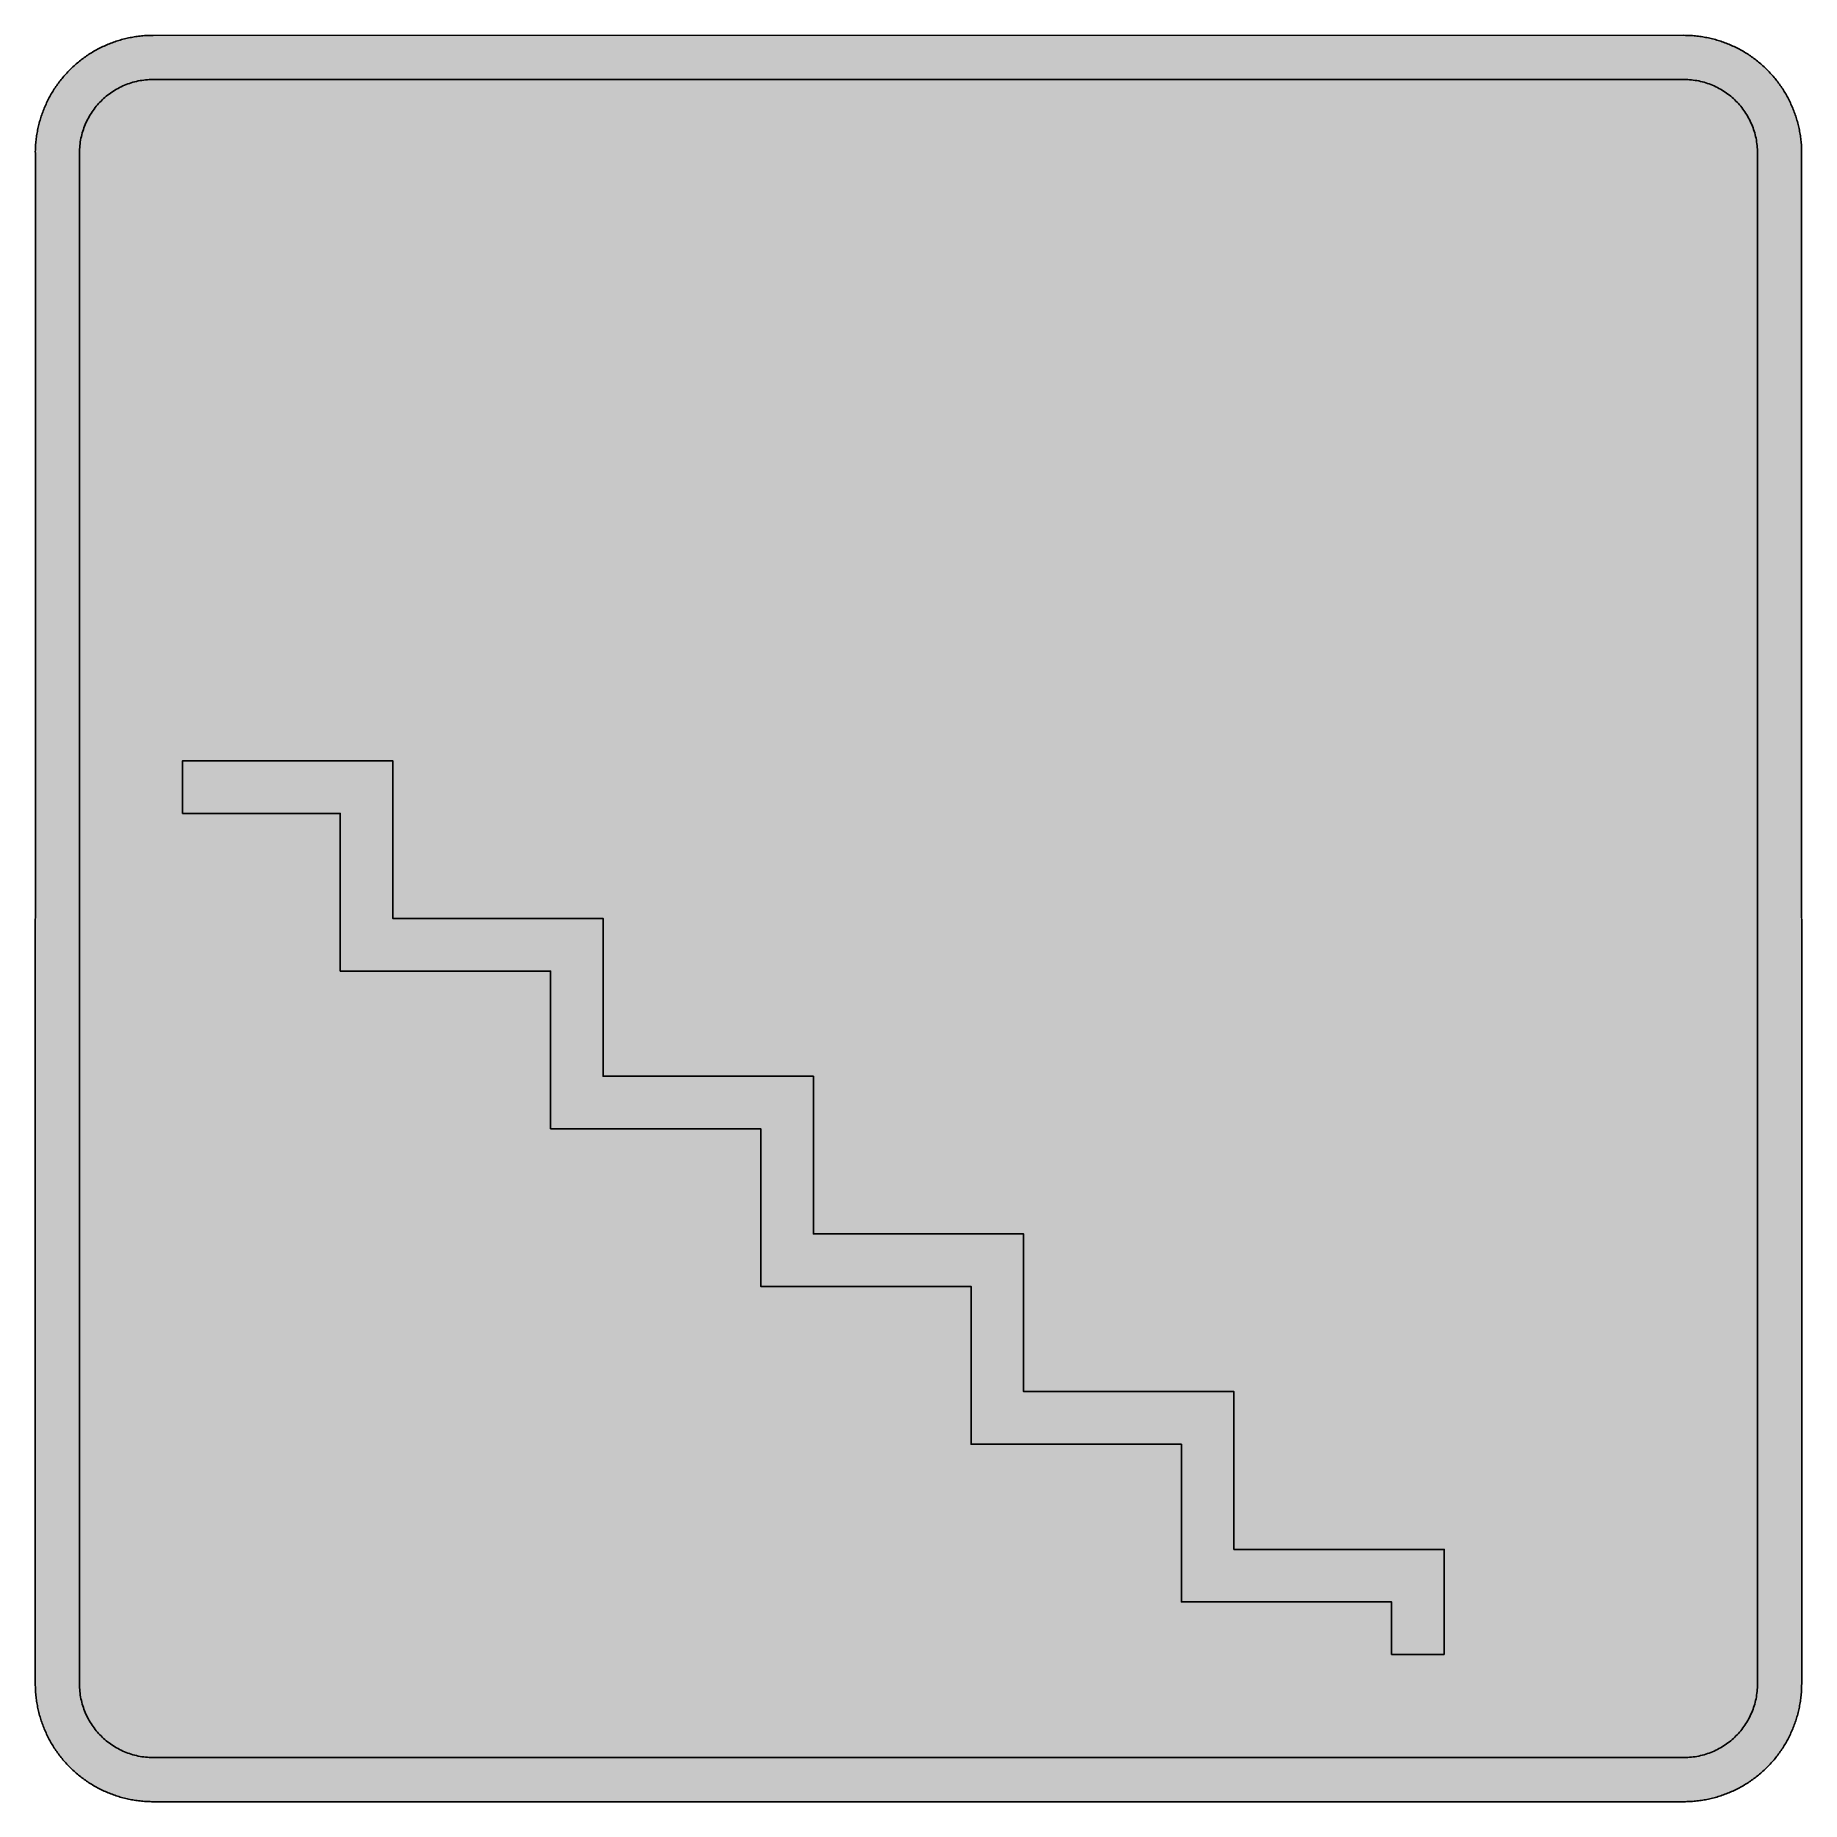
# Model space of a CAD drawing. Header units: millimetres. Extents: x 0 to 212, y 0 to 212.
import ezdxf

# ---------------------------------------------------------------- set-up
doc = ezdxf.new("R2010")
doc.units = ezdxf.units.MM

msp = doc.modelspace()

# ---------------------------------------------------------------- hatches: boundary and pattern name
for color, points in [(254, [(14.1633, 0.0536), (13.9878, 0.0533), (13.8125, 0.0559), (13.6373, 0.061), (13.462, 0.0686), (13.2893, 0.0787), (13.114, 0.0914), (12.9413, 0.1041), (12.7686, 0.1219), (12.5959, 0.1397), (12.4231, 0.16), (12.2504, 0.1829), (12.0777, 0.2057), (11.9075, 0.2337), (11.7373, 0.2616), (11.5672, 0.2921), (11.397, 0.3251), (11.2268, 0.3607), (11.0592, 0.3988), (10.8915, 0.4369), (10.7239, 0.4775), (10.5562, 0.5207), (10.3886, 0.5664), (10.2235, 0.6121), (10.0584, 0.6629), (9.8933, 0.7137), (9.7307, 0.7671), (9.5682, 0.8204), (9.4056, 0.8788), (9.2431, 0.9373), (9.083, 0.9982), (8.923, 1.0617), (8.763, 1.1252), (8.6055, 1.1938), (8.4455, 1.2624), (8.2906, 1.331), (8.1331, 1.4046), (7.9781, 1.4783), (7.8232, 1.5545), (7.6708, 1.6332), (7.5184, 1.7145), (7.366, 1.7958), (7.2161, 1.8796), (7.0663, 1.966), (6.919, 2.0523), (6.7716, 2.1438), (6.6243, 2.2352), (6.4795, 2.3266), (6.3348, 2.4232), (6.19, 2.5197), (6.0477, 2.6187), (5.908, 2.7178), (5.7683, 2.8194), (5.6286, 2.9235), (5.4915, 3.0302), (5.3543, 3.1369), (5.2197, 3.2461), (5.0851, 3.3579), (4.953, 3.4722), (4.8209, 3.5865), (4.6914, 3.7033), (4.5644, 3.8202), (4.4348, 3.9395), (4.3104, 4.0615), (4.1859, 4.1859), (4.0615, 4.3104), (3.9395, 4.4348), (3.8202, 4.5618), (3.7033, 4.6914), (3.5865, 4.8209), (3.4722, 4.953), (3.3579, 5.0851), (3.2487, 5.2197), (3.1369, 5.3543), (3.0302, 5.4915), (2.9235, 5.6286), (2.8194, 5.7683), (2.7178, 5.908), (2.6187, 6.0477), (2.5197, 6.19), (2.4232, 6.3348), (2.3266, 6.477), (2.2352, 6.6243), (2.1438, 6.7691), (2.0523, 6.9164), (1.966, 7.0663), (1.8796, 7.2161), (1.7958, 7.366), (1.7145, 7.5184), (1.6332, 7.6708), (1.5545, 7.8232), (1.4783, 7.9781), (1.4046, 8.1331), (1.331, 8.2906), (1.2598, 8.4455), (1.1913, 8.603), (1.1252, 8.763), (1.0592, 8.923), (0.9982, 9.083), (0.9373, 9.2431), (0.8763, 9.4056), (0.8204, 9.5682), (0.7645, 9.7307), (0.7112, 9.8933), (0.6604, 10.0584), (0.6121, 10.2235), (0.5639, 10.3911), (0.5207, 10.5562), (0.4775, 10.7239), (0.4343, 10.8915), (0.3962, 11.0592), (0.3607, 11.2268), (0.3251, 11.397), (0.2921, 11.5672), (0.2616, 11.7373), (0.2311, 11.9075), (0.2057, 12.0802), (0.1803, 12.2504), (0.1575, 12.4231), (0.1372, 12.5959), (0.1194, 12.7686), (0.1041, 12.9413), (0.0889, 13.1166), (0.0787, 13.2893), (0.0686, 13.4645), (0.061, 13.6373), (0.0559, 13.8125), (0.0508, 13.9878), (0.0508, 14.163), (0.0522, 197.6092), (0.0508, 197.7822), (0.0559, 197.9574), (0.061, 198.1327), (0.0686, 198.308), (0.0787, 198.4807), (0.0889, 198.6559), (0.1041, 198.8287), (0.1194, 199.0014), (0.1372, 199.1741), (0.1575, 199.3468), (0.1803, 199.5195), (0.2057, 199.6923), (0.2311, 199.8624), (0.2616, 200.0326), (0.2921, 200.2028), (0.3251, 200.373), (0.3607, 200.5432), (0.3962, 200.7108), (0.4343, 200.8784), (0.4775, 201.0461), (0.5207, 201.2137), (0.5639, 201.3814), (0.6121, 201.5465), (0.6604, 201.7116), (0.7112, 201.8767), (0.7645, 202.0392), (0.8204, 202.2018), (0.8763, 202.3643), (0.9373, 202.5269), (0.9982, 202.6869), (1.0592, 202.8469), (1.1252, 203.007), (1.1913, 203.1644), (1.2598, 203.3245), (1.331, 203.4794), (1.4046, 203.6369), (1.4783, 203.7918), (1.5545, 203.9468), (1.6332, 204.0992), (1.7145, 204.2516), (1.7958, 204.404), (1.8796, 204.5538), (1.966, 204.7037), (2.0523, 204.851), (2.1438, 204.9983), (2.2352, 205.1456), (2.3266, 205.2904), (2.4232, 205.4352), (2.5197, 205.58), (2.6187, 205.7222), (2.7178, 205.8619), (2.8194, 206.0016), (2.9235, 206.1413), (3.0302, 206.2785), (3.1369, 206.4156), (3.2487, 206.5503), (3.3579, 206.6849), (3.4722, 206.817), (3.5865, 206.949), (3.7033, 207.0786), (3.8202, 207.2056), (3.9395, 207.3351), (4.0615, 207.4596), (4.1859, 207.584), (4.3104, 207.7085), (4.4348, 207.8304), (4.5644, 207.9498), (4.6914, 208.0666), (4.8209, 208.1835), (4.953, 208.2978), (5.0851, 208.4121), (5.2197, 208.5213), (5.3543, 208.6331), (5.4915, 208.7397), (5.6286, 208.8464), (5.7683, 208.9506), (5.908, 209.0522), (6.0477, 209.1512), (6.19, 209.2503), (6.3348, 209.3468), (6.4795, 209.4433), (6.6243, 209.5348), (6.7716, 209.6262), (6.919, 209.7176), (7.0663, 209.804), (7.2161, 209.8904), (7.366, 209.9742), (7.5184, 210.0555), (7.6708, 210.1367), (7.8232, 210.2155), (7.9781, 210.2917), (8.1331, 210.3653), (8.2906, 210.439), (8.4455, 210.5101), (8.6055, 210.5787), (8.763, 210.6447), (8.923, 210.7108), (9.083, 210.7717), (9.2431, 210.8327), (9.4056, 210.8937), (9.5682, 210.9495), (9.7307, 211.0054), (9.8933, 211.0588), (10.0584, 211.1096), (10.2235, 211.1578), (10.3886, 211.2061), (10.5562, 211.2493), (10.7239, 211.2924), (10.8915, 211.3356), (11.0592, 211.3737), (11.2268, 211.4093), (11.397, 211.4448), (11.5672, 211.4779), (11.7373, 211.5083), (11.9075, 211.5388), (12.0777, 211.5642), (12.2504, 211.5896), (12.4231, 211.6125), (12.5959, 211.6328), (12.7686, 211.6506), (12.9413, 211.6658), (13.114, 211.6811), (13.2893, 211.6912), (13.462, 211.7014), (13.6373, 211.709), (13.8125, 211.7141), (13.9878, 211.7192), (14.163, 211.7192), (197.6078, 211.7203), (197.7822, 211.7192), (197.9574, 211.7141), (198.1327, 211.709), (198.3054, 211.7014), (198.4807, 211.6912), (198.6534, 211.6811), (198.8287, 211.6658), (199.0014, 211.6506), (199.1741, 211.6328), (199.3468, 211.6125), (199.5195, 211.5896), (199.6897, 211.5642), (199.8624, 211.5388), (200.0326, 211.5083), (200.2028, 211.4779), (200.373, 211.4448), (200.5432, 211.4093), (200.7108, 211.3737), (200.8784, 211.3356), (201.0461, 211.2924), (201.2137, 211.2493), (201.3788, 211.2061), (201.5465, 211.1578), (201.7116, 211.1096), (201.8767, 211.0588), (202.0392, 211.0054), (202.2018, 210.9495), (202.3643, 210.8937), (202.5269, 210.8327), (202.6869, 210.7717), (202.8469, 210.7108), (203.007, 210.6447), (203.167, 210.5787), (203.3245, 210.5101), (203.4794, 210.439), (203.6369, 210.3653), (203.7918, 210.2917), (203.9468, 210.2155), (204.0992, 210.1367), (204.2516, 210.0555), (204.404, 209.9742), (204.5538, 209.8904), (204.7037, 209.804), (204.8535, 209.7176), (205.0009, 209.6262), (205.1456, 209.5348), (205.293, 209.4433), (205.4352, 209.3468), (205.58, 209.2503), (205.7222, 209.1512), (205.8619, 209.0522), (206.0016, 208.9506), (206.1413, 208.8464), (206.2785, 208.7397), (206.4156, 208.6331), (206.5503, 208.5213), (206.6849, 208.4121), (206.817, 208.2978), (206.949, 208.1835), (207.0786, 208.0666), (207.2081, 207.9498), (207.3351, 207.8304), (207.4596, 207.7085), (207.584, 207.584), (207.7085, 207.4596), (207.8304, 207.3351), (207.9498, 207.2056), (208.0666, 207.0786), (208.1835, 206.949), (208.2978, 206.817), (208.4121, 206.6849), (208.5238, 206.5503), (208.6331, 206.4156), (208.7397, 206.2785), (208.8464, 206.1413), (208.9506, 206.0016), (209.0522, 205.8619), (209.1512, 205.7222), (209.2503, 205.58), (209.3468, 205.4352), (209.4433, 205.2904), (209.5348, 205.1456), (209.6262, 204.9983), (209.7176, 204.851), (209.804, 204.7037), (209.8904, 204.5538), (209.9742, 204.404), (210.0555, 204.2516), (210.1367, 204.0992), (210.2155, 203.9468), (210.2917, 203.7918), (210.3653, 203.6369), (210.439, 203.4794), (210.5076, 203.3245), (210.5762, 203.1644), (210.6447, 203.007), (210.7082, 202.8469), (210.7717, 202.6869), (210.8327, 202.5269), (210.8911, 202.3643), (210.9495, 202.2018), (211.0029, 202.0392), (211.0562, 201.8767), (211.107, 201.7116), (211.1578, 201.5465), (211.2035, 201.3814), (211.2493, 201.2137), (211.2924, 201.0461), (211.3331, 200.8784), (211.3712, 200.7108), (211.4093, 200.5432), (211.4448, 200.373), (211.4779, 200.2028), (211.5083, 200.0326), (211.5363, 199.8624), (211.5642, 199.6923), (211.5871, 199.5195), (211.6099, 199.3468), (211.6303, 199.1741), (211.648, 199.0014), (211.6658, 198.8287), (211.6785, 198.6559), (211.6912, 198.4807), (211.7014, 198.308), (211.709, 198.1327), (211.7141, 197.9574), (211.7166, 197.7822), (211.7166, 197.6069), (211.7189, 14.1647), (211.7166, 13.9878), (211.7141, 13.8125), (211.709, 13.6373), (211.7014, 13.4645), (211.6912, 13.2893), (211.6785, 13.1166), (211.6658, 12.9413), (211.648, 12.7686), (211.6303, 12.5959), (211.6099, 12.4231), (211.5871, 12.2504), (211.5642, 12.0802), (211.5363, 11.9075), (211.5083, 11.7373), (211.4779, 11.5672), (211.4448, 11.397), (211.4093, 11.2268), (211.3712, 11.0592), (211.3331, 10.8915), (211.2924, 10.7239), (211.2493, 10.5562), (211.2035, 10.3911), (211.1578, 10.2235), (211.107, 10.0584), (211.0562, 9.8933), (211.0029, 9.7307), (210.9495, 9.5682), (210.8911, 9.4056), (210.8327, 9.2431), (210.7717, 9.083), (210.7082, 8.923), (210.6447, 8.763), (210.5762, 8.603), (210.5076, 8.4455), (210.439, 8.2906), (210.3653, 8.1331), (210.2917, 7.9781), (210.2155, 7.8232), (210.1367, 7.6708), (210.0555, 7.5184), (209.9742, 7.366), (209.8904, 7.2161), (209.804, 7.0663), (209.7176, 6.9164), (209.6262, 6.7691), (209.5348, 6.6243), (209.4433, 6.477), (209.3468, 6.3348), (209.2503, 6.19), (209.1512, 6.0477), (209.0522, 5.908), (208.9506, 5.7683), (208.8464, 5.6286), (208.7397, 5.4915), (208.6331, 5.3543), (208.5238, 5.2197), (208.4121, 5.0851), (208.2978, 4.953), (208.1835, 4.8209), (208.0666, 4.6914), (207.9498, 4.5618), (207.8304, 4.4348), (207.7085, 4.3104), (207.584, 4.1859), (207.4596, 4.0615), (207.3351, 3.9395), (207.2081, 3.8202), (207.0786, 3.7033), (206.949, 3.5865), (206.817, 3.4722), (206.6849, 3.3579), (206.5503, 3.2461), (206.4156, 3.1369), (206.2785, 3.0302), (206.1413, 2.9235), (206.0016, 2.8194), (205.8619, 2.7178), (205.7222, 2.6187), (205.58, 2.5197), (205.4352, 2.4232), (205.293, 2.3266), (205.1456, 2.2352), (205.0009, 2.1438), (204.8535, 2.0523), (204.7037, 1.966), (204.5538, 1.8796), (204.404, 1.7958), (204.2516, 1.7145), (204.0992, 1.6332), (203.9468, 1.5545), (203.7918, 1.4783), (203.6369, 1.4046), (203.4794, 1.331), (203.3245, 1.2624), (203.167, 1.1938), (203.007, 1.1252), (202.8469, 1.0617), (202.6869, 0.9982), (202.5269, 0.9373), (202.3643, 0.8788), (202.2018, 0.8204), (202.0392, 0.7671), (201.8767, 0.7137), (201.7116, 0.6629), (201.5465, 0.6121), (201.3788, 0.5664), (201.2137, 0.5207), (201.0461, 0.4775), (200.8784, 0.4369), (200.7108, 0.3988), (200.5432, 0.3607), (200.373, 0.3251), (200.2028, 0.2921), (200.0326, 0.2616), (199.8624, 0.2337), (199.6897, 0.2057), (199.5195, 0.1829), (199.3468, 0.16), (199.1741, 0.1397), (199.0014, 0.1219), (198.8287, 0.1041), (198.6534, 0.0914), (198.4807, 0.0787), (198.3054, 0.0686), (198.1327, 0.061), (197.9574, 0.0559), (197.7822, 0.0533), (197.6069, 0.0533)]), (144, [(14.1633, 5.3453), (13.9344, 5.3467), (13.7084, 5.3543), (13.4849, 5.3696), (13.2613, 5.3899), (13.0378, 5.4153), (12.8194, 5.4458), (12.6009, 5.4813), (12.385, 5.522), (12.1717, 5.5702), (11.9583, 5.621), (11.7475, 5.6794), (11.5392, 5.7404), (11.3335, 5.8064), (11.1303, 5.8801), (10.9296, 5.9563), (10.729, 6.0376), (10.5334, 6.1239), (10.3378, 6.2128), (10.1473, 6.3094), (9.9593, 6.4084), (9.7714, 6.5126), (9.5885, 6.6218), (9.4082, 6.7335), (9.2304, 6.8504), (9.0576, 6.9698), (8.8849, 7.0968), (8.7173, 7.2238), (8.5522, 7.3584), (8.3896, 7.4955), (8.2321, 7.6352), (8.0772, 7.78), (7.9273, 7.9273), (7.7775, 8.0772), (7.6352, 8.2321), (7.493, 8.3922), (7.3558, 8.5522), (7.2238, 8.7173), (7.0942, 8.8875), (6.9698, 9.0576), (6.8504, 9.2329), (6.7335, 9.4107), (6.6192, 9.591), (6.5126, 9.7739), (6.4084, 9.9593), (6.3068, 10.1473), (6.2128, 10.3403), (6.1214, 10.5334), (6.035, 10.7315), (5.9538, 10.9296), (5.8776, 11.1303), (5.8064, 11.3335), (5.7404, 11.5418), (5.6769, 11.75), (5.621, 11.9583), (5.5677, 12.1717), (5.522, 12.385), (5.4813, 12.6009), (5.4432, 12.8194), (5.4127, 13.0404), (5.3873, 13.2613), (5.3696, 13.4849), (5.3543, 13.7084), (5.3467, 13.937), (5.3416, 14.163), (5.3439, 197.6092), (5.3467, 197.8355), (5.3543, 198.0616), (5.3696, 198.2851), (5.3873, 198.5086), (5.4127, 198.7321), (5.4432, 198.9506), (5.4813, 199.169), (5.522, 199.3849), (5.5677, 199.5983), (5.621, 199.8116), (5.6769, 200.0225), (5.7404, 200.2307), (5.8064, 200.4365), (5.8776, 200.6397), (5.9538, 200.8403), (6.035, 201.041), (6.1214, 201.2366), (6.2128, 201.4322), (6.3068, 201.6227), (6.4084, 201.8106), (6.5126, 201.9986), (6.6192, 202.1815), (6.7335, 202.3618), (6.8504, 202.5396), (6.9698, 202.7123), (7.0942, 202.885), (7.2238, 203.0527), (7.3558, 203.2178), (7.493, 203.3803), (7.6352, 203.5378), (7.7775, 203.6928), (7.9273, 203.8426), (8.0772, 203.9925), (8.2321, 204.1347), (8.3896, 204.277), (8.5522, 204.4141), (8.7173, 204.5462), (8.8849, 204.6757), (9.0576, 204.8002), (9.2304, 204.9196), (9.4082, 205.0364), (9.5885, 205.1507), (9.7714, 205.2574), (9.9593, 205.3615), (10.1473, 205.4631), (10.3378, 205.5571), (10.5334, 205.6486), (10.729, 205.7349), (10.9296, 205.8162), (11.1303, 205.8924), (11.3335, 205.9635), (11.5392, 206.0296), (11.7475, 206.0931), (11.9583, 206.1489), (12.1717, 206.2023), (12.385, 206.248), (12.6009, 206.2886), (12.8194, 206.3267), (13.0378, 206.3572), (13.2613, 206.3826), (13.4849, 206.4004), (13.7084, 206.4156), (13.9344, 206.4233), (14.163, 206.4283), (197.6078, 206.4286), (197.833, 206.4233), (198.0616, 206.4156), (198.2851, 206.4004), (198.5086, 206.3826), (198.7296, 206.3572), (198.9506, 206.3267), (199.169, 206.2886), (199.3849, 206.248), (199.5983, 206.2023), (199.8116, 206.1489), (200.0199, 206.0931), (200.2282, 206.0296), (200.4365, 205.9635), (200.6397, 205.8924), (200.8403, 205.8162), (201.0385, 205.7349), (201.2366, 205.6486), (201.4296, 205.5571), (201.6227, 205.4631), (201.8106, 205.3615), (201.996, 205.2574), (202.1789, 205.1507), (202.3593, 205.0364), (202.5371, 204.9196), (202.7123, 204.8002), (202.8825, 204.6757), (203.0527, 204.5462), (203.2178, 204.4141), (203.3778, 204.277), (203.5378, 204.1347), (203.6928, 203.9925), (203.8426, 203.8426), (203.9899, 203.6928), (204.1347, 203.5378), (204.2744, 203.3803), (204.4116, 203.2178), (204.5462, 203.0527), (204.6732, 202.885), (204.8002, 202.7123), (204.9196, 202.5396), (205.0364, 202.3618), (205.1482, 202.1815), (205.2574, 201.9986), (205.3615, 201.8106), (205.4606, 201.6227), (205.5571, 201.4322), (205.646, 201.2366), (205.7324, 201.041), (205.8137, 200.8403), (205.8899, 200.6397), (205.9635, 200.4365), (206.0296, 200.2307), (206.0905, 200.0225), (206.1489, 199.8116), (206.1997, 199.5983), (206.248, 199.3849), (206.2886, 199.169), (206.3242, 198.9506), (206.3547, 198.7321), (206.3801, 198.5086), (206.4004, 198.2851), (206.4156, 198.0616), (206.4233, 197.8355), (206.4258, 197.6069), (206.4272, 14.1647), (206.4233, 13.937), (206.4156, 13.7084), (206.4004, 13.4849), (206.3801, 13.2613), (206.3547, 13.0404), (206.3242, 12.8194), (206.2886, 12.6009), (206.248, 12.385), (206.1997, 12.1717), (206.1489, 11.9583), (206.0905, 11.75), (206.0296, 11.5418), (205.9635, 11.3335), (205.8899, 11.1303), (205.8137, 10.9296), (205.7324, 10.7315), (205.646, 10.5334), (205.5571, 10.3403), (205.4606, 10.1473), (205.3615, 9.9593), (205.2574, 9.7739), (205.1482, 9.591), (205.0364, 9.4107), (204.9196, 9.2329), (204.8002, 9.0576), (204.6732, 8.8875), (204.5462, 8.7173), (204.4116, 8.5522), (204.2744, 8.3922), (204.1347, 8.2321), (203.9899, 8.0772), (203.8426, 7.9273), (203.6928, 7.78), (203.5378, 7.6352), (203.3778, 7.4955), (203.2178, 7.3584), (203.0527, 7.2238), (202.8825, 7.0968), (202.7123, 6.9698), (202.5371, 6.8504), (202.3593, 6.7335), (202.1789, 6.6218), (201.996, 6.5126), (201.8106, 6.4084), (201.6227, 6.3094), (201.4296, 6.2128), (201.2366, 6.1239), (201.0385, 6.0376), (200.8403, 5.9563), (200.6397, 5.8801), (200.4365, 5.8064), (200.2282, 5.7404), (200.0199, 5.6794), (199.8116, 5.621), (199.5983, 5.5702), (199.3849, 5.522), (199.169, 5.4813), (198.9506, 5.4458), (198.7296, 5.4153), (198.5086, 5.3899), (198.2851, 5.3696), (198.0616, 5.3543), (197.833, 5.3467), (197.6069, 5.3442)]), (254, [(168.8828, 17.6925), (168.8828, 30.2902), (143.6839, 30.2902), (143.6839, 49.1903), (118.485, 49.1903), (118.485, 68.0886), (93.2878, 68.0886), (93.2878, 86.9869), (68.0889, 86.9869), (68.0889, 105.8869), (42.89, 105.8869), (42.89, 124.7853), (17.6911, 124.7853), (17.6911, 118.4846), (36.5912, 118.4846), (36.5912, 99.5863), (61.7883, 99.5863), (61.7883, 80.688), (86.9872, 80.688), (86.9872, 61.7897), (112.1862, 61.7897), (112.1862, 42.8897), (137.3851, 42.8897), (137.3851, 23.9913), (162.5822, 23.9913), (162.5822, 17.6925)])]:
    msp.add_hatch(color=color).paths.add_polyline_path(points)
h = msp.add_hatch(color=254)
h.paths.add_polyline_path([(135.8099, 113.761), (135.8099, 61.7897), (135.8062, 61.5036), (135.7935, 61.2216), (135.7757, 60.9397), (135.7528, 60.6603), (135.7198, 60.3834), (135.6817, 60.1091), (135.636, 59.8373), (135.5852, 59.5655), (135.5268, 59.2988), (135.4607, 59.0321), (135.3896, 58.7705), (135.3134, 58.5089), (135.2296, 58.2524), (135.1407, 57.9984), (135.0442, 57.7469), (134.9426, 57.498), (134.8359, 57.2516), (134.7216, 57.0078), (134.6022, 56.769), (134.4778, 56.5328), (134.3482, 56.3016), (134.2136, 56.0705), (134.0714, 55.847), (133.9266, 55.6235), (133.7742, 55.405), (133.6192, 55.1917), (133.4567, 54.9808), (133.2916, 54.7751), (133.1189, 54.5744), (132.9436, 54.3763), (132.7633, 54.1807), (132.5804, 53.9928), (132.3899, 53.8074), (132.1968, 53.627), (131.9987, 53.4518), (131.7955, 53.2816), (131.5898, 53.1139), (131.379, 52.9539), (131.1656, 52.799), (130.9472, 52.6466), (130.7262, 52.5018), (130.5001, 52.3596), (130.2715, 52.2249), (130.0378, 52.0954), (129.8016, 51.9709), (129.5629, 51.8516), (129.3216, 51.7373), (129.0752, 51.6306), (128.8263, 51.529), (128.5748, 51.4325), (128.3208, 51.3436), (128.0617, 51.2597), (127.8026, 51.1835), (127.5385, 51.1124), (127.2743, 51.0464), (127.0051, 50.988), (126.7358, 50.9372), (126.4641, 50.8914), (126.1872, 50.8533), (125.9103, 50.8203), (125.6335, 50.7975), (125.3515, 50.7797), (125.0696, 50.767), (124.7851, 50.7644), (124.7856, 109.1942), (110.611, 95.0196), (110.611, 80.688), (110.6068, 80.4012), (110.5941, 80.1192), (110.5764, 79.8398), (110.5535, 79.5604), (110.5205, 79.2836), (110.4824, 79.0067), (110.4367, 78.7349), (110.3859, 78.4657), (110.3274, 78.1964), (110.2614, 77.9323), (110.1903, 77.6681), (110.1141, 77.409), (110.0303, 77.15), (109.9414, 76.896), (109.8448, 76.6445), (109.7432, 76.3956), (109.6366, 76.1492), (109.5223, 75.9079), (109.4029, 75.6691), (109.2784, 75.4329), (109.1489, 75.1992), (109.0143, 74.9706), (108.872, 74.7446), (108.7272, 74.5236), (108.5748, 74.3052), (108.4199, 74.0918), (108.2573, 73.881), (108.0922, 73.6752), (107.9221, 73.472), (107.7468, 73.2739), (107.5665, 73.0809), (107.381, 72.8904), (107.1905, 72.7075), (106.9975, 72.5272), (106.7994, 72.3519), (106.5987, 72.1792), (106.3904, 72.0141), (106.1822, 71.8515), (105.9663, 71.6966), (105.7478, 71.5442), (105.5268, 71.3994), (105.3008, 71.2597), (105.0722, 71.1225), (104.841, 70.993), (104.6048, 70.8685), (104.3635, 70.7492), (104.1222, 70.6374), (103.8758, 70.5282), (103.6269, 70.4266), (103.3755, 70.3326), (103.1215, 70.2412), (102.8624, 70.1573), (102.6033, 70.0811), (102.3417, 70.01), (102.075, 69.944), (101.8083, 69.8856), (101.5365, 69.8348), (101.2647, 69.789), (100.9904, 69.7509), (100.7135, 69.7205), (100.4341, 69.6951), (100.1522, 69.6773), (99.8703, 69.6671), (99.5858, 69.662), (99.5867, 96.9779), (99.5858, 97.0559), (99.5883, 97.1321), (99.5909, 97.2109), (99.5934, 97.2896), (99.5985, 97.3658), (99.6036, 97.4446), (99.6086, 97.5208), (99.6163, 97.5995), (99.6239, 97.6757), (99.634, 97.7544), (99.6442, 97.8306), (99.6544, 97.9068), (99.6671, 97.983), (99.6798, 98.0592), (99.6925, 98.1354), (99.7077, 98.2116), (99.7229, 98.2853), (99.7407, 98.3615), (99.756, 98.4377), (99.7763, 98.5114), (99.7941, 98.5876), (99.8144, 98.6612), (99.8347, 98.7349), (99.8576, 98.8085), (99.8804, 98.8822), (99.9033, 98.9559), (99.9287, 99.027), (99.9541, 99.1006), (99.982, 99.1718), (100.0074, 99.2454), (100.0354, 99.3165), (100.0658, 99.3877), (100.0938, 99.4588), (100.1268, 99.5274), (100.1573, 99.5985), (100.1903, 99.6671), (100.2233, 99.7382), (100.2563, 99.8068), (100.2919, 99.8753), (100.3275, 99.9414), (100.3656, 100.01), (100.4011, 100.0785), (100.4392, 100.1446), (100.4799, 100.2106), (100.5205, 100.2767), (100.5611, 100.3427), (100.6018, 100.4062), (100.645, 100.4722), (100.6881, 100.5357), (100.7313, 100.5992), (100.777, 100.6627), (100.8228, 100.7237), (100.8685, 100.7847), (100.9142, 100.8482), (100.9625, 100.9091), (101.0133, 100.9675), (101.0615, 101.0285), (101.1123, 101.0869), (101.1631, 101.1453), (101.2139, 101.2038), (101.2673, 101.2622), (101.3206, 101.3181), (101.3765, 101.3739), (101.4298, 101.4298), (113.7613, 113.761)])
h.paths.add_polyline_path([(135.8099, 116.9113), (113.7613, 116.9113), (113.7613, 140.1075), (101.491, 121.2134), (101.407, 121.0869), (101.3231, 120.965), (101.2368, 120.843), (101.1479, 120.7211), (101.059, 120.6017), (100.9675, 120.4849), (100.8736, 120.3706), (100.7796, 120.2563), (100.6831, 120.1445), (100.5865, 120.0353), (100.4875, 119.9261), (100.3859, 119.8194), (100.2817, 119.7127), (100.1776, 119.6086), (100.0735, 119.507), (99.9668, 119.4079), (99.8576, 119.3089), (99.7483, 119.2124), (99.6366, 119.1184), (99.5248, 119.0244), (99.4105, 118.933), (99.2937, 118.8441), (99.1768, 118.7577), (99.06, 118.6713), (98.9406, 118.5875), (98.8212, 118.5062), (98.6993, 118.425), (98.5749, 118.3488), (98.4529, 118.2726), (98.3259, 118.1964), (98.2015, 118.1252), (98.0745, 118.0541), (97.9449, 117.9855), (97.8154, 117.9195), (97.6859, 117.856), (97.5538, 117.7925), (97.4217, 117.7315), (97.2871, 117.6731), (97.155, 117.6172), (97.0178, 117.5639), (96.8832, 117.5106), (96.7461, 117.4623), (96.6089, 117.414), (96.4692, 117.3683), (96.3295, 117.3226), (96.1898, 117.282), (96.0501, 117.2413), (95.9079, 117.2058), (95.7656, 117.1702), (95.6234, 117.1372), (95.4786, 117.1067), (95.3338, 117.0762), (95.189, 117.0508), (95.0443, 117.0254), (94.8995, 117.0051), (94.7522, 116.9848), (94.6048, 116.967), (94.4575, 116.9518), (94.3102, 116.9391), (94.1629, 116.9289), (94.013, 116.9213), (93.8632, 116.9137), (93.7158, 116.9111), (93.566, 116.9111), (93.4796, 116.9111), (93.3933, 116.9111), (93.3094, 116.9137), (93.2231, 116.9162), (93.1367, 116.9187), (93.0529, 116.9238), (92.9665, 116.9289), (92.8827, 116.934), (92.7964, 116.9416), (92.7125, 116.9492), (92.6262, 116.9568), (92.5424, 116.9645), (92.4585, 116.9746), (92.3747, 116.9848), (92.2884, 116.9975), (92.2045, 117.0076), (92.1207, 117.0203), (92.0369, 117.033), (91.9531, 117.0483), (91.8693, 117.0635), (91.7854, 117.0788), (91.7042, 117.094), (91.6203, 117.1118), (91.5365, 117.1296), (91.4552, 117.1473), (91.3714, 117.1677), (91.2901, 117.188), (91.2063, 117.2083), (91.125, 117.2312), (91.0438, 117.2515), (90.9625, 117.2743), (90.8812, 117.2997), (90.7999, 117.3226), (90.7186, 117.348), (90.6374, 117.3734), (90.5586, 117.4013), (90.4773, 117.4293), (90.3961, 117.4572), (90.3173, 117.4852), (90.2386, 117.5156), (90.1598, 117.5436), (90.0786, 117.5766), (89.9998, 117.6071), (89.9236, 117.6401), (89.8449, 117.6731), (89.7661, 117.7061), (89.6899, 117.7417), (89.6112, 117.7773), (89.535, 117.8128), (89.4588, 117.8484), (89.3826, 117.8865), (89.3064, 117.9246), (89.2302, 117.9627), (89.154, 118.0008), (89.0778, 118.0414), (89.0041, 118.0821), (88.9305, 118.1252), (88.8543, 118.1659), (88.7806, 118.2091), (88.707, 118.2522), (88.6358, 118.298), (88.5622, 118.3411), (88.4911, 118.3869), (88.4174, 118.4351), (112.897, 156.1289), (113.0198, 156.3141), (113.1468, 156.4996), (113.2764, 156.6824), (113.4085, 156.8628), (113.5431, 157.0406), (113.6777, 157.2158), (113.8174, 157.3911), (113.9596, 157.5613), (114.1044, 157.7289), (114.2517, 157.894), (114.4016, 158.0566), (114.5515, 158.2166), (114.7064, 158.3766), (114.8613, 158.5316), (115.0214, 158.684), (115.1814, 158.8338), (115.3439, 158.9811), (115.509, 159.1259), (115.6767, 159.2682), (115.8443, 159.4079), (116.017, 159.545), (116.1898, 159.6796), (116.365, 159.8092), (116.5403, 159.9387), (116.7206, 160.0632), (116.901, 160.1876), (117.0813, 160.307), (117.2667, 160.4239), (117.4521, 160.5382), (117.6401, 160.6499), (117.8306, 160.7591), (118.0211, 160.8633), (118.2141, 160.9649), (118.4072, 161.0665), (118.6028, 161.163), (118.8009, 161.257), (118.999, 161.3459), (119.1997, 161.4348), (119.4003, 161.5186), (119.6035, 161.5999), (119.8067, 161.6786), (120.0125, 161.7548), (120.2182, 161.8259), (120.4265, 161.8945), (120.6348, 161.9606), (120.8456, 162.0241), (121.0564, 162.0825), (121.2698, 162.1384), (121.4831, 162.1917), (121.6965, 162.24), (121.9124, 162.2882), (122.1283, 162.3289), (122.3467, 162.3695), (122.5652, 162.4051), (122.7836, 162.4381), (123.002, 162.4686), (123.223, 162.494), (123.444, 162.5168), (123.665, 162.5371), (123.8885, 162.5524), (124.112, 162.5651), (124.3355, 162.5727), (124.5591, 162.5778), (124.7851, 162.5803), (124.9401, 162.5803), (125.0975, 162.5778), (125.2525, 162.5727), (125.4074, 162.5676), (125.5624, 162.56), (125.7173, 162.5498), (125.8722, 162.5397), (126.0272, 162.527), (126.1821, 162.5117), (126.3371, 162.4965), (126.4895, 162.4787), (126.6444, 162.4584), (126.7968, 162.4381), (126.9492, 162.4152), (127.1016, 162.3898), (127.254, 162.3644), (127.4064, 162.3365), (127.5588, 162.306), (127.7087, 162.2755), (127.8585, 162.2425), (128.0109, 162.2095), (128.1608, 162.1739), (128.3081, 162.1358), (128.458, 162.0952), (128.6078, 162.0545), (128.7551, 162.0139), (128.9025, 161.9682), (129.0498, 161.925), (129.1946, 161.8767), (129.3419, 161.8285), (129.4867, 161.7777), (129.6314, 161.7269), (129.7762, 161.6735), (129.921, 161.6177), (130.0632, 161.5618), (130.2055, 161.5034), (130.3477, 161.4424), (130.4874, 161.3814), (130.6297, 161.3205), (130.7694, 161.2544), (130.9091, 161.1884), (131.0462, 161.1224), (131.1859, 161.0538), (131.3231, 160.9827), (131.4577, 160.9115), (131.5949, 160.8379), (131.7295, 160.7642), (131.8641, 160.6855), (131.9962, 160.6093), (132.1283, 160.5305), (132.2603, 160.4493), (132.3924, 160.3654), (132.522, 160.2816), (132.6515, 160.1978), (132.7785, 160.1114), (132.908, 160.0225), (133.0325, 159.9336), (133.1595, 159.8422), (133.284, 159.7482), (133.4084, 159.6542), (133.5303, 159.5603), (133.6523, 159.4637), (133.7742, 159.3647), (133.8936, 159.2656), (151.8955, 144.0254), (151.9784, 143.9545), (152.0596, 143.8808), (152.1409, 143.8097), (152.2197, 143.7361), (152.2984, 143.6599), (152.3746, 143.5862), (152.4508, 143.5075), (152.527, 143.4313), (152.6007, 143.3525), (152.6743, 143.2738), (152.7454, 143.1925), (152.8166, 143.1112), (152.8851, 143.0299), (152.9537, 142.9461), (153.0198, 142.8623), (153.0858, 142.7785), (153.1518, 142.6921), (153.2128, 142.6058), (153.2763, 142.5194), (153.3373, 142.4305), (153.3957, 142.3416), (153.4541, 142.2527), (153.5125, 142.1638), (153.5684, 142.0724), (153.6217, 141.9809), (153.6751, 141.8869), (153.7284, 141.7955), (153.7792, 141.7015), (153.8275, 141.6075), (153.8757, 141.511), (153.924, 141.417), (153.9697, 141.3205), (154.0129, 141.224), (154.0561, 141.1249), (154.0993, 141.0284), (154.1399, 140.9294), (154.178, 140.8303), (154.2161, 140.7312), (154.2517, 140.6296), (154.2872, 140.528), (154.3202, 140.429), (154.3533, 140.3274), (154.3837, 140.2232), (154.4142, 140.1216), (154.4422, 140.0175), (154.4676, 139.9159), (154.493, 139.8118), (154.5184, 139.7051), (154.5412, 139.6009), (154.5615, 139.4968), (154.5819, 139.3901), (154.5996, 139.286), (154.6174, 139.1793), (154.6327, 139.0726), (154.6479, 138.9659), (154.6581, 138.8593), (154.6708, 138.75), (154.6809, 138.6434), (154.6885, 138.5341), (154.6962, 138.4275), (154.7012, 138.3182), (154.7038, 138.209), (154.7063, 138.1023), (154.7063, 137.9931), (154.7082, 127.9356), (154.7038, 127.6909), (154.6936, 127.447), (154.6784, 127.2083), (154.6581, 126.967), (154.6301, 126.7308), (154.5971, 126.4945), (154.559, 126.2609), (154.5158, 126.0297), (154.465, 125.7986), (154.4091, 125.5725), (154.3482, 125.3465), (154.2821, 125.1229), (154.211, 124.902), (154.1348, 124.6835), (154.051, 124.4676), (153.9646, 124.2543), (153.8732, 124.0434), (153.7741, 123.8377), (153.6725, 123.632), (153.5659, 123.4288), (153.4541, 123.2306), (153.3398, 123.0325), (153.2179, 122.8395), (153.0934, 122.649), (152.9639, 122.4636), (152.8293, 122.2807), (152.6921, 122.1003), (152.5499, 121.9225), (152.4025, 121.7498), (152.2527, 121.5796), (152.0977, 121.4145), (151.9403, 121.252), (151.7777, 121.092), (151.6101, 120.9396), (151.4424, 120.7872), (151.2672, 120.6424), (151.0919, 120.5001), (150.9116, 120.3604), (150.7287, 120.2258), (150.5407, 120.0963), (150.3502, 119.9718), (150.1572, 119.8524), (149.9616, 119.7356), (149.7609, 119.6238), (149.5603, 119.5172), (149.3545, 119.4156), (149.1463, 119.319), (148.9354, 119.2251), (148.7221, 119.1387), (148.5062, 119.0574), (148.2877, 118.9787), (148.0668, 118.9076), (147.8458, 118.8415), (147.6197, 118.7806), (147.3911, 118.7247), (147.1625, 118.6764), (146.9314, 118.6307), (146.6977, 118.5926), (146.4615, 118.5596), (146.2227, 118.5316), (145.984, 118.5113), (145.7452, 118.4961), (145.5014, 118.4859), (145.2575, 118.4834), (145.2591, 137.3971), (135.8099, 145.3261)], flags=16)
edge = h.paths.add_edge_path(flags=16)
edge.add_line((135.8099, 176.7565), (135.8062, 177.0405))
edge.add_line((135.8062, 177.0405), (135.7935, 177.3225))
edge.add_line((135.7935, 177.3225), (135.7757, 177.6044))
edge.add_line((135.7757, 177.6044), (135.7528, 177.8813))
edge.add_line((135.7528, 177.8813), (135.7198, 178.1581))
edge.add_line((135.7198, 178.1581), (135.6817, 178.435))
edge.add_line((135.6817, 178.435), (135.636, 178.7068))
edge.add_line((135.636, 178.7068), (135.5852, 178.976))
edge.add_line((135.5852, 178.976), (135.5268, 179.2453))
edge.add_line((135.5268, 179.2453), (135.4607, 179.5094))
edge.add_line((135.4607, 179.5094), (135.3896, 179.7736))
edge.add_line((135.3896, 179.7736), (135.3134, 180.0327))
edge.add_line((135.3134, 180.0327), (135.2296, 180.2917))
edge.add_line((135.2296, 180.2917), (135.1407, 180.5457))
edge.add_line((135.1407, 180.5457), (135.0442, 180.7972))
edge.add_line((135.0442, 180.7972), (134.9426, 181.0461))
edge.add_line((134.9426, 181.0461), (134.8359, 181.2925))
edge.add_line((134.8359, 181.2925), (134.7216, 181.5338))
edge.add_line((134.7216, 181.5338), (134.6022, 181.7751))
edge.add_line((134.6022, 181.7751), (134.4778, 182.0088))
edge.add_line((134.4778, 182.0088), (134.3482, 182.2425))
edge.add_line((134.3482, 182.2425), (134.2136, 182.4711))
edge.add_line((134.2136, 182.4711), (134.0714, 182.6971))
edge.add_line((134.0714, 182.6971), (133.9266, 182.9181))
edge.add_line((133.9266, 182.9181), (133.7742, 183.1365))
edge.add_line((133.7742, 183.1365), (133.6192, 183.3499))
edge.add_line((133.6192, 183.3499), (133.4567, 183.5607))
edge.add_line((133.4567, 183.5607), (133.2916, 183.7665))
edge.add_line((133.2916, 183.7665), (133.1189, 183.9697))
edge.add_line((133.1189, 183.9697), (132.9436, 184.1678))
edge.add_line((132.9436, 184.1678), (132.7633, 184.3608))
edge.add_line((132.7633, 184.3608), (132.5804, 184.5513))
edge.add_line((132.5804, 184.5513), (132.3899, 184.7342))
edge.add_line((132.3899, 184.7342), (132.1968, 184.9145))
edge.add_line((132.1968, 184.9145), (131.9987, 185.0923))
edge.add_line((131.9987, 185.0923), (131.7955, 185.2625))
edge.add_line((131.7955, 185.2625), (131.5898, 185.4276))
edge.add_line((131.5898, 185.4276), (131.379, 185.5902))
edge.add_line((131.379, 185.5902), (131.1656, 185.7451))
edge.add_line((131.1656, 185.7451), (130.9472, 185.8975))
edge.add_line((130.9472, 185.8975), (130.7262, 186.0423))
edge.add_line((130.7262, 186.0423), (130.5001, 186.1845))
edge.add_line((130.5001, 186.1845), (130.2715, 186.3192))
edge.add_line((130.2715, 186.3192), (130.0378, 186.4487))
edge.add_line((130.0378, 186.4487), (129.8016, 186.5732))
edge.add_line((129.8016, 186.5732), (129.5629, 186.6925))
edge.add_line((129.5629, 186.6925), (129.3216, 186.8068))
edge.add_line((129.3216, 186.8068), (129.0752, 186.9135))
edge.add_line((129.0752, 186.9135), (128.8263, 187.0151))
edge.add_line((128.8263, 187.0151), (128.5748, 187.1116))
edge.add_line((128.5748, 187.1116), (128.3208, 187.2005))
edge.add_line((128.3208, 187.2005), (128.0617, 187.2844))
edge.add_line((128.0617, 187.2844), (127.8026, 187.3606))
edge.add_line((127.8026, 187.3606), (127.5385, 187.4317))
edge.add_line((127.5385, 187.4317), (127.2743, 187.4977))
edge.add_line((127.2743, 187.4977), (127.0051, 187.5561))
edge.add_line((127.0051, 187.5561), (126.7358, 187.6069))
edge.add_line((126.7358, 187.6069), (126.4641, 187.6527))
edge.add_line((126.4641, 187.6527), (126.1872, 187.6908))
edge.add_line((126.1872, 187.6908), (125.9103, 187.7238))
edge.add_line((125.9103, 187.7238), (125.6335, 187.7466))
edge.add_line((125.6335, 187.7466), (125.3515, 187.7644))
edge.add_line((125.3515, 187.7644), (125.0696, 187.7771))
edge.add_line((125.0696, 187.7771), (124.7851, 187.7797))
edge.add_line((124.7851, 187.7797), (124.5006, 187.7771))
edge.add_line((124.5006, 187.7771), (124.2162, 187.7644))
edge.add_line((124.2162, 187.7644), (123.9368, 187.7466))
edge.add_line((123.9368, 187.7466), (123.6574, 187.7238))
edge.add_line((123.6574, 187.7238), (123.3805, 187.6908))
edge.add_line((123.3805, 187.6908), (123.1062, 187.6527))
edge.add_line((123.1062, 187.6527), (122.8319, 187.6069))
edge.add_line((122.8319, 187.6069), (122.5626, 187.5561))
edge.add_line((122.5626, 187.5561), (122.2934, 187.4977))
edge.add_line((122.2934, 187.4977), (122.0292, 187.4317))
edge.add_line((122.0292, 187.4317), (121.7651, 187.3606))
edge.add_line((121.7651, 187.3606), (121.506, 187.2844))
edge.add_line((121.506, 187.2844), (121.2469, 187.2005))
edge.add_line((121.2469, 187.2005), (120.9929, 187.1116))
edge.add_line((120.9929, 187.1116), (120.7414, 187.0151))
edge.add_line((120.7414, 187.0151), (120.4925, 186.9135))
edge.add_line((120.4925, 186.9135), (120.2461, 186.8068))
edge.add_line((120.2461, 186.8068), (120.0048, 186.6925))
edge.add_line((120.0048, 186.6925), (119.7661, 186.5732))
edge.add_line((119.7661, 186.5732), (119.5299, 186.4487))
edge.add_line((119.5299, 186.4487), (119.2962, 186.3192))
edge.add_line((119.2962, 186.3192), (119.0676, 186.1845))
edge.add_line((119.0676, 186.1845), (118.8415, 186.0423))
edge.add_line((118.8415, 186.0423), (118.6205, 185.8975))
edge.add_line((118.6205, 185.8975), (118.4021, 185.7451))
edge.add_line((118.4021, 185.7451), (118.1887, 185.5902))
edge.add_line((118.1887, 185.5902), (117.9779, 185.4276))
edge.add_line((117.9779, 185.4276), (117.7722, 185.2625))
edge.add_line((117.7722, 185.2625), (117.569, 185.0923))
edge.add_line((117.569, 185.0923), (117.3709, 184.9145))
edge.add_line((117.3709, 184.9145), (117.1778, 184.7342))
edge.add_line((117.1778, 184.7342), (116.9873, 184.5513))
edge.add_line((116.9873, 184.5513), (116.8044, 184.3608))
edge.add_line((116.8044, 184.3608), (116.6241, 184.1678))
edge.add_line((116.6241, 184.1678), (116.4488, 183.9697))
edge.add_line((116.4488, 183.9697), (116.2761, 183.7665))
edge.add_line((116.2761, 183.7665), (116.111, 183.5607))
edge.add_line((116.111, 183.5607), (115.951, 183.3499))
edge.add_line((115.951, 183.3499), (115.7935, 183.1365))
edge.add_line((115.7935, 183.1365), (115.6437, 182.9181))
edge.add_line((115.6437, 182.9181), (115.4963, 182.6971))
edge.add_line((115.4963, 182.6971), (115.3566, 182.4711))
edge.add_line((115.3566, 182.4711), (115.2195, 182.2425))
edge.add_line((115.2195, 182.2425), (115.0899, 182.0088))
edge.add_line((115.0899, 182.0088), (114.9655, 181.7751))
edge.add_line((114.9655, 181.7751), (114.8461, 181.5338))
edge.add_line((114.8461, 181.5338), (114.7343, 181.2925))
edge.add_line((114.7343, 181.2925), (114.6251, 181.0461))
edge.add_line((114.6251, 181.0461), (114.5235, 180.7972))
edge.add_line((114.5235, 180.7972), (114.4295, 180.5457))
edge.add_line((114.4295, 180.5457), (114.3381, 180.2917))
edge.add_line((114.3381, 180.2917), (114.2568, 180.0327))
edge.add_line((114.2568, 180.0327), (114.1781, 179.7736))
edge.add_line((114.1781, 179.7736), (114.107, 179.5094))
edge.add_line((114.107, 179.5094), (114.0435, 179.2453))
edge.add_line((114.0435, 179.2453), (113.985, 178.976))
edge.add_line((113.985, 178.976), (113.9317, 178.7068))
edge.add_line((113.9317, 178.7068), (113.886, 178.435))
edge.add_line((113.886, 178.435), (113.8479, 178.1581))
edge.add_line((113.8479, 178.1581), (113.8174, 177.8813))
edge.add_line((113.8174, 177.8813), (113.792, 177.6044))
edge.add_line((113.792, 177.6044), (113.7742, 177.3225))
edge.add_line((113.7742, 177.3225), (113.7641, 177.0405))
edge.add_line((113.7641, 177.0405), (113.759, 176.7561))
edge.add_line((113.759, 176.7561), (113.7641, 176.4716))
edge.add_line((113.7641, 176.4716), (113.7742, 176.1871))
edge.add_line((113.7742, 176.1871), (113.792, 175.9077))
edge.add_line((113.792, 175.9077), (113.8174, 175.6283))
edge.add_line((113.8174, 175.6283), (113.8479, 175.3514))
edge.add_line((113.8479, 175.3514), (113.886, 175.0771))
edge.add_line((113.886, 175.0771), (113.9317, 174.8028))
edge.add_line((113.9317, 174.8028), (113.985, 174.5336))
edge.add_line((113.985, 174.5336), (114.0435, 174.2669))
edge.add_line((114.0435, 174.2669), (114.107, 174.0002))
edge.add_line((114.107, 174.0002), (114.1781, 173.7385))
edge.add_line((114.1781, 173.7385), (114.2568, 173.4769))
edge.add_line((114.2568, 173.4769), (114.3381, 173.2204))
edge.add_line((114.3381, 173.2204), (114.4295, 172.9638))
edge.add_line((114.4295, 172.9638), (114.5235, 172.7124))
edge.add_line((114.5235, 172.7124), (114.6251, 172.4635))
edge.add_line((114.6251, 172.4635), (114.7343, 172.2196))
edge.add_line((114.7343, 172.2196), (114.8461, 171.9758))
edge.add_line((114.8461, 171.9758), (114.9655, 171.737))
edge.add_line((114.9655, 171.737), (115.0899, 171.5008))
edge.add_line((115.0899, 171.5008), (115.2195, 171.2671))
edge.add_line((115.2195, 171.2671), (115.3566, 171.0385))
edge.add_line((115.3566, 171.0385), (115.4963, 170.8125))
edge.add_line((115.4963, 170.8125), (115.6437, 170.5915))
edge.add_line((115.6437, 170.5915), (115.7935, 170.373))
edge.add_line((115.7935, 170.373), (115.951, 170.1597))
edge.add_line((115.951, 170.1597), (116.111, 169.9489))
edge.add_line((116.111, 169.9489), (116.2761, 169.7431))
edge.add_line((116.2761, 169.7431), (116.4488, 169.5399))
edge.add_line((116.4488, 169.5399), (116.6241, 169.3418))
edge.add_line((116.6241, 169.3418), (116.8044, 169.1488))
edge.add_line((116.8044, 169.1488), (116.9873, 168.9608))
edge.add_line((116.9873, 168.9608), (117.1778, 168.7754))
edge.add_line((117.1778, 168.7754), (117.3709, 168.595))
edge.add_line((117.3709, 168.595), (117.569, 168.4198))
edge.add_line((117.569, 168.4198), (117.7722, 168.2496))
edge.add_line((117.7722, 168.2496), (117.9779, 168.082))
edge.add_line((117.9779, 168.082), (118.1887, 167.9219))
edge.add_line((118.1887, 167.9219), (118.4021, 167.7645))
edge.add_line((118.4021, 167.7645), (118.6205, 167.6146))
edge.add_line((118.6205, 167.6146), (118.8415, 167.4673))
edge.add_line((118.8415, 167.4673), (119.0676, 167.3276))
edge.add_line((119.0676, 167.3276), (119.2962, 167.1904))
edge.add_line((119.2962, 167.1904), (119.5299, 167.0609))
edge.add_line((119.5299, 167.0609), (119.7661, 166.9364))
edge.add_line((119.7661, 166.9364), (120.0048, 166.817))
edge.add_line((120.0048, 166.817), (120.2461, 166.7053))
edge.add_line((120.2461, 166.7053), (120.4925, 166.5961))
edge.add_line((120.4925, 166.5961), (120.7414, 166.4945))
edge.add_line((120.7414, 166.4945), (120.9929, 166.4005))
edge.add_line((120.9929, 166.4005), (121.2469, 166.309))
edge.add_line((121.2469, 166.309), (121.506, 166.2278))
edge.add_line((121.506, 166.2278), (121.7651, 166.149))
edge.add_line((121.7651, 166.149), (122.0292, 166.0779))
edge.add_line((122.0292, 166.0779), (122.2934, 166.0144))
edge.add_line((122.2934, 166.0144), (122.5626, 165.956))
edge.add_line((122.5626, 165.956), (122.8319, 165.9026))
edge.add_line((122.8319, 165.9026), (123.1062, 165.8569))
edge.add_line((123.1062, 165.8569), (123.3805, 165.8188))
edge.add_line((123.3805, 165.8188), (123.6574, 165.7883))
edge.add_line((123.6574, 165.7883), (123.9368, 165.7629))
edge.add_line((123.9368, 165.7629), (124.2162, 165.7452))
edge.add_line((124.2162, 165.7452), (124.5006, 165.735))
edge.add_line((124.5006, 165.735), (124.7851, 165.7299))
edge.add_line((124.7851, 165.7299), (125.0696, 165.735))
edge.add_line((125.0696, 165.735), (125.3515, 165.7452))
edge.add_line((125.3515, 165.7452), (125.6335, 165.7629))
edge.add_line((125.6335, 165.7629), (125.9103, 165.7883))
edge.add_line((125.9103, 165.7883), (126.1872, 165.8188))
edge.add_line((126.1872, 165.8188), (126.4641, 165.8569))
edge.add_line((126.4641, 165.8569), (126.7358, 165.9026))
edge.add_line((126.7358, 165.9026), (127.0051, 165.956))
edge.add_line((127.0051, 165.956), (127.2743, 166.0144))
edge.add_line((127.2743, 166.0144), (127.5385, 166.0779))
edge.add_line((127.5385, 166.0779), (127.8026, 166.149))
edge.add_line((127.8026, 166.149), (128.0617, 166.2278))
edge.add_line((128.0617, 166.2278), (128.3208, 166.309))
edge.add_line((128.3208, 166.309), (128.5748, 166.4005))
edge.add_line((128.5748, 166.4005), (128.8263, 166.4945))
edge.add_line((128.8263, 166.4945), (129.0752, 166.5961))
edge.add_line((129.0752, 166.5961), (129.3216, 166.7053))
edge.add_line((129.3216, 166.7053), (129.5629, 166.817))
edge.add_line((129.5629, 166.817), (129.8016, 166.9364))
edge.add_line((129.8016, 166.9364), (130.0378, 167.0609))
edge.add_line((130.0378, 167.0609), (130.2715, 167.1904))
edge.add_line((130.2715, 167.1904), (130.5001, 167.3276))
edge.add_line((130.5001, 167.3276), (130.7262, 167.4673))
edge.add_line((130.7262, 167.4673), (130.9472, 167.6146))
edge.add_line((130.9472, 167.6146), (131.1656, 167.7645))
edge.add_line((131.1656, 167.7645), (131.379, 167.9219))
edge.add_line((131.379, 167.9219), (131.5898, 168.082))
edge.add_line((131.5898, 168.082), (131.7955, 168.2496))
edge.add_line((131.7955, 168.2496), (131.9987, 168.4198))
edge.add_line((131.9987, 168.4198), (132.1968, 168.595))
edge.add_line((132.1968, 168.595), (132.3899, 168.7754))
edge.add_line((132.3899, 168.7754), (132.5804, 168.9608))
edge.add_line((132.5804, 168.9608), (132.7633, 169.1488))
edge.add_line((132.7633, 169.1488), (132.9436, 169.3418))
edge.add_line((132.9436, 169.3418), (133.1189, 169.5399))
edge.add_line((133.1189, 169.5399), (133.2916, 169.7431))
edge.add_line((133.2916, 169.7431), (133.4567, 169.9489))
edge.add_line((133.4567, 169.9489), (133.6192, 170.1597))
edge.add_line((133.6192, 170.1597), (133.7742, 170.373))
edge.add_line((133.7742, 170.373), (133.9266, 170.5915))
edge.add_line((133.9266, 170.5915), (134.0714, 170.8125))
edge.add_line((134.0714, 170.8125), (134.2136, 171.0385))
edge.add_line((134.2136, 171.0385), (134.3482, 171.2671))
edge.add_line((134.3482, 171.2671), (134.4778, 171.5008))
edge.add_line((134.4778, 171.5008), (134.6022, 171.737))
edge.add_line((134.6022, 171.737), (134.7216, 171.9758))
edge.add_line((134.7216, 171.9758), (134.8359, 172.2196))
edge.add_line((134.8359, 172.2196), (134.9426, 172.4635))
edge.add_line((134.9426, 172.4635), (135.0442, 172.7124))
edge.add_line((135.0442, 172.7124), (135.1407, 172.9638))
edge.add_line((135.1407, 172.9638), (135.2296, 173.2204))
edge.add_line((135.2296, 173.2204), (135.3134, 173.4769))
edge.add_line((135.3134, 173.4769), (135.3896, 173.7385))
edge.add_line((135.3896, 173.7385), (135.4607, 174.0002))
edge.add_line((135.4607, 174.0002), (135.5268, 174.2669))
edge.add_line((135.5268, 174.2669), (135.5852, 174.5336))
edge.add_line((135.5852, 174.5336), (135.636, 174.8028))
edge.add_line((135.636, 174.8028), (135.6817, 175.0771))
edge.add_line((135.6817, 175.0771), (135.7198, 175.3514))
edge.add_line((135.7198, 175.3514), (135.7528, 175.6283))
edge.add_line((135.7528, 175.6283), (135.7757, 175.9077))
edge.add_line((135.7757, 175.9077), (135.7935, 176.1871))
edge.add_line((135.7935, 176.1871), (135.8062, 176.4716))
edge.add_line((135.8062, 176.4716), (135.8087, 176.7561))

# ---------------------------------------------------------------- linework, layer by layer
at = {"color": 254}
for points in [[(14.1633, 0.0536), (13.9878, 0.0533), (13.8125, 0.0559), (13.6373, 0.061), (13.462, 0.0686), (13.2893, 0.0787), (13.114, 0.0914), (12.9413, 0.1041), (12.7686, 0.1219), (12.5959, 0.1397), (12.4231, 0.16), (12.2504, 0.1829), (12.0777, 0.2057), (11.9075, 0.2337), (11.7373, 0.2616), (11.5672, 0.2921), (11.397, 0.3251), (11.2268, 0.3607), (11.0592, 0.3988), (10.8915, 0.4369), (10.7239, 0.4775), (10.5562, 0.5207), (10.3886, 0.5664), (10.2235, 0.6121), (10.0584, 0.6629), (9.8933, 0.7137), (9.7307, 0.7671), (9.5682, 0.8204), (9.4056, 0.8788), (9.2431, 0.9373), (9.083, 0.9982), (8.923, 1.0617), (8.763, 1.1252), (8.6055, 1.1938), (8.4455, 1.2624), (8.2906, 1.331), (8.1331, 1.4046), (7.9781, 1.4783), (7.8232, 1.5545), (7.6708, 1.6332), (7.5184, 1.7145), (7.366, 1.7958), (7.2161, 1.8796), (7.0663, 1.966), (6.919, 2.0523), (6.7716, 2.1438), (6.6243, 2.2352), (6.4795, 2.3266), (6.3348, 2.4232), (6.19, 2.5197), (6.0477, 2.6187), (5.908, 2.7178), (5.7683, 2.8194), (5.6286, 2.9235), (5.4915, 3.0302), (5.3543, 3.1369), (5.2197, 3.2461), (5.0851, 3.3579), (4.953, 3.4722), (4.8209, 3.5865), (4.6914, 3.7033), (4.5644, 3.8202), (4.4348, 3.9395), (4.3104, 4.0615), (4.1859, 4.1859), (4.0615, 4.3104), (3.9395, 4.4348), (3.8202, 4.5618), (3.7033, 4.6914), (3.5865, 4.8209), (3.4722, 4.953), (3.3579, 5.0851), (3.2487, 5.2197), (3.1369, 5.3543), (3.0302, 5.4915), (2.9235, 5.6286), (2.8194, 5.7683), (2.7178, 5.908), (2.6187, 6.0477), (2.5197, 6.19), (2.4232, 6.3348), (2.3266, 6.477), (2.2352, 6.6243), (2.1438, 6.7691), (2.0523, 6.9164), (1.966, 7.0663), (1.8796, 7.2161), (1.7958, 7.366), (1.7145, 7.5184), (1.6332, 7.6708), (1.5545, 7.8232), (1.4783, 7.9781), (1.4046, 8.1331), (1.331, 8.2906), (1.2598, 8.4455), (1.1913, 8.603), (1.1252, 8.763), (1.0592, 8.923), (0.9982, 9.083), (0.9373, 9.2431), (0.8763, 9.4056), (0.8204, 9.5682), (0.7645, 9.7307), (0.7112, 9.8933), (0.6604, 10.0584), (0.6121, 10.2235), (0.5639, 10.3911), (0.5207, 10.5562), (0.4775, 10.7239), (0.4343, 10.8915), (0.3962, 11.0592), (0.3607, 11.2268), (0.3251, 11.397), (0.2921, 11.5672), (0.2616, 11.7373), (0.2311, 11.9075), (0.2057, 12.0802), (0.1803, 12.2504), (0.1575, 12.4231), (0.1372, 12.5959), (0.1194, 12.7686), (0.1041, 12.9413), (0.0889, 13.1166), (0.0787, 13.2893), (0.0686, 13.4645), (0.061, 13.6373), (0.0559, 13.8125), (0.0508, 13.9878), (0.0508, 14.163), (0.0522, 197.6092), (0.0508, 197.7822), (0.0559, 197.9574), (0.061, 198.1327), (0.0686, 198.308), (0.0787, 198.4807), (0.0889, 198.6559), (0.1041, 198.8287), (0.1194, 199.0014), (0.1372, 199.1741), (0.1575, 199.3468), (0.1803, 199.5195), (0.2057, 199.6923), (0.2311, 199.8624), (0.2616, 200.0326), (0.2921, 200.2028), (0.3251, 200.373), (0.3607, 200.5432), (0.3962, 200.7108), (0.4343, 200.8784), (0.4775, 201.0461), (0.5207, 201.2137), (0.5639, 201.3814), (0.6121, 201.5465), (0.6604, 201.7116), (0.7112, 201.8767), (0.7645, 202.0392), (0.8204, 202.2018), (0.8763, 202.3643), (0.9373, 202.5269), (0.9982, 202.6869), (1.0592, 202.8469), (1.1252, 203.007), (1.1913, 203.1644), (1.2598, 203.3245), (1.331, 203.4794), (1.4046, 203.6369), (1.4783, 203.7918), (1.5545, 203.9468), (1.6332, 204.0992), (1.7145, 204.2516), (1.7958, 204.404), (1.8796, 204.5538), (1.966, 204.7037), (2.0523, 204.851), (2.1438, 204.9983), (2.2352, 205.1456), (2.3266, 205.2904), (2.4232, 205.4352), (2.5197, 205.58), (2.6187, 205.7222), (2.7178, 205.8619), (2.8194, 206.0016), (2.9235, 206.1413), (3.0302, 206.2785), (3.1369, 206.4156), (3.2487, 206.5503), (3.3579, 206.6849), (3.4722, 206.817), (3.5865, 206.949), (3.7033, 207.0786), (3.8202, 207.2056), (3.9395, 207.3351), (4.0615, 207.4596), (4.1859, 207.584), (4.3104, 207.7085), (4.4348, 207.8304), (4.5644, 207.9498), (4.6914, 208.0666), (4.8209, 208.1835), (4.953, 208.2978), (5.0851, 208.4121), (5.2197, 208.5213), (5.3543, 208.6331), (5.4915, 208.7397), (5.6286, 208.8464), (5.7683, 208.9506), (5.908, 209.0522), (6.0477, 209.1512), (6.19, 209.2503), (6.3348, 209.3468), (6.4795, 209.4433), (6.6243, 209.5348), (6.7716, 209.6262), (6.919, 209.7176), (7.0663, 209.804), (7.2161, 209.8904), (7.366, 209.9742), (7.5184, 210.0555), (7.6708, 210.1367), (7.8232, 210.2155), (7.9781, 210.2917), (8.1331, 210.3653), (8.2906, 210.439), (8.4455, 210.5101), (8.6055, 210.5787), (8.763, 210.6447), (8.923, 210.7108), (9.083, 210.7717), (9.2431, 210.8327), (9.4056, 210.8937), (9.5682, 210.9495), (9.7307, 211.0054), (9.8933, 211.0588), (10.0584, 211.1096), (10.2235, 211.1578), (10.3886, 211.2061), (10.5562, 211.2493), (10.7239, 211.2924), (10.8915, 211.3356), (11.0592, 211.3737), (11.2268, 211.4093), (11.397, 211.4448), (11.5672, 211.4779), (11.7373, 211.5083), (11.9075, 211.5388), (12.0777, 211.5642), (12.2504, 211.5896), (12.4231, 211.6125), (12.5959, 211.6328), (12.7686, 211.6506), (12.9413, 211.6658), (13.114, 211.6811), (13.2893, 211.6912), (13.462, 211.7014), (13.6373, 211.709), (13.8125, 211.7141), (13.9878, 211.7192), (14.163, 211.7192), (197.6078, 211.7203), (197.7822, 211.7192), (197.9574, 211.7141), (198.1327, 211.709), (198.3054, 211.7014), (198.4807, 211.6912), (198.6534, 211.6811), (198.8287, 211.6658), (199.0014, 211.6506), (199.1741, 211.6328), (199.3468, 211.6125), (199.5195, 211.5896), (199.6897, 211.5642), (199.8624, 211.5388), (200.0326, 211.5083), (200.2028, 211.4779), (200.373, 211.4448), (200.5432, 211.4093), (200.7108, 211.3737), (200.8784, 211.3356), (201.0461, 211.2924), (201.2137, 211.2493), (201.3788, 211.2061), (201.5465, 211.1578), (201.7116, 211.1096), (201.8767, 211.0588), (202.0392, 211.0054), (202.2018, 210.9495), (202.3643, 210.8937), (202.5269, 210.8327), (202.6869, 210.7717), (202.8469, 210.7108), (203.007, 210.6447), (203.167, 210.5787), (203.3245, 210.5101), (203.4794, 210.439), (203.6369, 210.3653), (203.7918, 210.2917), (203.9468, 210.2155), (204.0992, 210.1367), (204.2516, 210.0555), (204.404, 209.9742), (204.5538, 209.8904), (204.7037, 209.804), (204.8535, 209.7176), (205.0009, 209.6262), (205.1456, 209.5348), (205.293, 209.4433), (205.4352, 209.3468), (205.58, 209.2503), (205.7222, 209.1512), (205.8619, 209.0522), (206.0016, 208.9506), (206.1413, 208.8464), (206.2785, 208.7397), (206.4156, 208.6331), (206.5503, 208.5213), (206.6849, 208.4121), (206.817, 208.2978), (206.949, 208.1835), (207.0786, 208.0666), (207.2081, 207.9498), (207.3351, 207.8304), (207.4596, 207.7085), (207.584, 207.584), (207.7085, 207.4596), (207.8304, 207.3351), (207.9498, 207.2056), (208.0666, 207.0786), (208.1835, 206.949), (208.2978, 206.817), (208.4121, 206.6849), (208.5238, 206.5503), (208.6331, 206.4156), (208.7397, 206.2785), (208.8464, 206.1413), (208.9506, 206.0016), (209.0522, 205.8619), (209.1512, 205.7222), (209.2503, 205.58), (209.3468, 205.4352), (209.4433, 205.2904), (209.5348, 205.1456), (209.6262, 204.9983), (209.7176, 204.851), (209.804, 204.7037), (209.8904, 204.5538), (209.9742, 204.404), (210.0555, 204.2516), (210.1367, 204.0992), (210.2155, 203.9468), (210.2917, 203.7918), (210.3653, 203.6369), (210.439, 203.4794), (210.5076, 203.3245), (210.5762, 203.1644), (210.6447, 203.007), (210.7082, 202.8469), (210.7717, 202.6869), (210.8327, 202.5269), (210.8911, 202.3643), (210.9495, 202.2018), (211.0029, 202.0392), (211.0562, 201.8767), (211.107, 201.7116), (211.1578, 201.5465), (211.2035, 201.3814), (211.2493, 201.2137), (211.2924, 201.0461), (211.3331, 200.8784), (211.3712, 200.7108), (211.4093, 200.5432), (211.4448, 200.373), (211.4779, 200.2028), (211.5083, 200.0326), (211.5363, 199.8624), (211.5642, 199.6923), (211.5871, 199.5195), (211.6099, 199.3468), (211.6303, 199.1741), (211.648, 199.0014), (211.6658, 198.8287), (211.6785, 198.6559), (211.6912, 198.4807), (211.7014, 198.308), (211.709, 198.1327), (211.7141, 197.9574), (211.7166, 197.7822), (211.7166, 197.6069), (211.7189, 14.1647), (211.7166, 13.9878), (211.7141, 13.8125), (211.709, 13.6373), (211.7014, 13.4645), (211.6912, 13.2893), (211.6785, 13.1166), (211.6658, 12.9413), (211.648, 12.7686), (211.6303, 12.5959), (211.6099, 12.4231), (211.5871, 12.2504), (211.5642, 12.0802), (211.5363, 11.9075), (211.5083, 11.7373), (211.4779, 11.5672), (211.4448, 11.397), (211.4093, 11.2268), (211.3712, 11.0592), (211.3331, 10.8915), (211.2924, 10.7239), (211.2493, 10.5562), (211.2035, 10.3911), (211.1578, 10.2235), (211.107, 10.0584), (211.0562, 9.8933), (211.0029, 9.7307), (210.9495, 9.5682), (210.8911, 9.4056), (210.8327, 9.2431), (210.7717, 9.083), (210.7082, 8.923), (210.6447, 8.763), (210.5762, 8.603), (210.5076, 8.4455), (210.439, 8.2906), (210.3653, 8.1331), (210.2917, 7.9781), (210.2155, 7.8232), (210.1367, 7.6708), (210.0555, 7.5184), (209.9742, 7.366), (209.8904, 7.2161), (209.804, 7.0663), (209.7176, 6.9164), (209.6262, 6.7691), (209.5348, 6.6243), (209.4433, 6.477), (209.3468, 6.3348), (209.2503, 6.19), (209.1512, 6.0477), (209.0522, 5.908), (208.9506, 5.7683), (208.8464, 5.6286), (208.7397, 5.4915), (208.6331, 5.3543), (208.5238, 5.2197), (208.4121, 5.0851), (208.2978, 4.953), (208.1835, 4.8209), (208.0666, 4.6914), (207.9498, 4.5618), (207.8304, 4.4348), (207.7085, 4.3104), (207.584, 4.1859), (207.4596, 4.0615), (207.3351, 3.9395), (207.2081, 3.8202), (207.0786, 3.7033), (206.949, 3.5865), (206.817, 3.4722), (206.6849, 3.3579), (206.5503, 3.2461), (206.4156, 3.1369), (206.2785, 3.0302), (206.1413, 2.9235), (206.0016, 2.8194), (205.8619, 2.7178), (205.7222, 2.6187), (205.58, 2.5197), (205.4352, 2.4232), (205.293, 2.3266), (205.1456, 2.2352), (205.0009, 2.1438), (204.8535, 2.0523), (204.7037, 1.966), (204.5538, 1.8796), (204.404, 1.7958), (204.2516, 1.7145), (204.0992, 1.6332), (203.9468, 1.5545), (203.7918, 1.4783), (203.6369, 1.4046), (203.4794, 1.331), (203.3245, 1.2624), (203.167, 1.1938), (203.007, 1.1252), (202.8469, 1.0617), (202.6869, 0.9982), (202.5269, 0.9373), (202.3643, 0.8788), (202.2018, 0.8204), (202.0392, 0.7671), (201.8767, 0.7137), (201.7116, 0.6629), (201.5465, 0.6121), (201.3788, 0.5664), (201.2137, 0.5207), (201.0461, 0.4775), (200.8784, 0.4369), (200.7108, 0.3988), (200.5432, 0.3607), (200.373, 0.3251), (200.2028, 0.2921), (200.0326, 0.2616), (199.8624, 0.2337), (199.6897, 0.2057), (199.5195, 0.1829), (199.3468, 0.16), (199.1741, 0.1397), (199.0014, 0.1219), (198.8287, 0.1041), (198.6534, 0.0914), (198.4807, 0.0787), (198.3054, 0.0686), (198.1327, 0.061), (197.9574, 0.0559), (197.7822, 0.0533), (197.6069, 0.0533), (14.1633, 0.0536)], [(168.8828, 17.6925), (168.8828, 30.2902), (143.6839, 30.2902), (143.6839, 49.1903), (118.485, 49.1903), (118.485, 68.0886), (93.2878, 68.0886), (93.2878, 86.9869), (68.0889, 86.9869), (68.0889, 105.8869), (42.89, 105.8869), (42.89, 124.7853), (17.6911, 124.7853), (17.6911, 118.4846), (36.5912, 118.4846), (36.5912, 99.5863), (61.7883, 99.5863), (61.7883, 80.688), (86.9872, 80.688), (86.9872, 61.7897), (112.1862, 61.7897), (112.1862, 42.8897), (137.3851, 42.8897), (137.3851, 23.9913), (162.5822, 23.9913), (162.5822, 17.6925), (168.8828, 17.6925)]]:
    msp.add_lwpolyline(points, dxfattribs=at)
at = {"color": 144}
msp.add_lwpolyline([(14.1633, 5.3453), (13.9344, 5.3467), (13.7084, 5.3543), (13.4849, 5.3696), (13.2613, 5.3899), (13.0378, 5.4153), (12.8194, 5.4458), (12.6009, 5.4813), (12.385, 5.522), (12.1717, 5.5702), (11.9583, 5.621), (11.7475, 5.6794), (11.5392, 5.7404), (11.3335, 5.8064), (11.1303, 5.8801), (10.9296, 5.9563), (10.729, 6.0376), (10.5334, 6.1239), (10.3378, 6.2128), (10.1473, 6.3094), (9.9593, 6.4084), (9.7714, 6.5126), (9.5885, 6.6218), (9.4082, 6.7335), (9.2304, 6.8504), (9.0576, 6.9698), (8.8849, 7.0968), (8.7173, 7.2238), (8.5522, 7.3584), (8.3896, 7.4955), (8.2321, 7.6352), (8.0772, 7.78), (7.9273, 7.9273), (7.7775, 8.0772), (7.6352, 8.2321), (7.493, 8.3922), (7.3558, 8.5522), (7.2238, 8.7173), (7.0942, 8.8875), (6.9698, 9.0576), (6.8504, 9.2329), (6.7335, 9.4107), (6.6192, 9.591), (6.5126, 9.7739), (6.4084, 9.9593), (6.3068, 10.1473), (6.2128, 10.3403), (6.1214, 10.5334), (6.035, 10.7315), (5.9538, 10.9296), (5.8776, 11.1303), (5.8064, 11.3335), (5.7404, 11.5418), (5.6769, 11.75), (5.621, 11.9583), (5.5677, 12.1717), (5.522, 12.385), (5.4813, 12.6009), (5.4432, 12.8194), (5.4127, 13.0404), (5.3873, 13.2613), (5.3696, 13.4849), (5.3543, 13.7084), (5.3467, 13.937), (5.3416, 14.163), (5.3439, 197.6092), (5.3467, 197.8355), (5.3543, 198.0616), (5.3696, 198.2851), (5.3873, 198.5086), (5.4127, 198.7321), (5.4432, 198.9506), (5.4813, 199.169), (5.522, 199.3849), (5.5677, 199.5983), (5.621, 199.8116), (5.6769, 200.0225), (5.7404, 200.2307), (5.8064, 200.4365), (5.8776, 200.6397), (5.9538, 200.8403), (6.035, 201.041), (6.1214, 201.2366), (6.2128, 201.4322), (6.3068, 201.6227), (6.4084, 201.8106), (6.5126, 201.9986), (6.6192, 202.1815), (6.7335, 202.3618), (6.8504, 202.5396), (6.9698, 202.7123), (7.0942, 202.885), (7.2238, 203.0527), (7.3558, 203.2178), (7.493, 203.3803), (7.6352, 203.5378), (7.7775, 203.6928), (7.9273, 203.8426), (8.0772, 203.9925), (8.2321, 204.1347), (8.3896, 204.277), (8.5522, 204.4141), (8.7173, 204.5462), (8.8849, 204.6757), (9.0576, 204.8002), (9.2304, 204.9196), (9.4082, 205.0364), (9.5885, 205.1507), (9.7714, 205.2574), (9.9593, 205.3615), (10.1473, 205.4631), (10.3378, 205.5571), (10.5334, 205.6486), (10.729, 205.7349), (10.9296, 205.8162), (11.1303, 205.8924), (11.3335, 205.9635), (11.5392, 206.0296), (11.7475, 206.0931), (11.9583, 206.1489), (12.1717, 206.2023), (12.385, 206.248), (12.6009, 206.2886), (12.8194, 206.3267), (13.0378, 206.3572), (13.2613, 206.3826), (13.4849, 206.4004), (13.7084, 206.4156), (13.9344, 206.4233), (14.163, 206.4283), (197.6078, 206.4286), (197.833, 206.4233), (198.0616, 206.4156), (198.2851, 206.4004), (198.5086, 206.3826), (198.7296, 206.3572), (198.9506, 206.3267), (199.169, 206.2886), (199.3849, 206.248), (199.5983, 206.2023), (199.8116, 206.1489), (200.0199, 206.0931), (200.2282, 206.0296), (200.4365, 205.9635), (200.6397, 205.8924), (200.8403, 205.8162), (201.0385, 205.7349), (201.2366, 205.6486), (201.4296, 205.5571), (201.6227, 205.4631), (201.8106, 205.3615), (201.996, 205.2574), (202.1789, 205.1507), (202.3593, 205.0364), (202.5371, 204.9196), (202.7123, 204.8002), (202.8825, 204.6757), (203.0527, 204.5462), (203.2178, 204.4141), (203.3778, 204.277), (203.5378, 204.1347), (203.6928, 203.9925), (203.8426, 203.8426), (203.9899, 203.6928), (204.1347, 203.5378), (204.2744, 203.3803), (204.4116, 203.2178), (204.5462, 203.0527), (204.6732, 202.885), (204.8002, 202.7123), (204.9196, 202.5396), (205.0364, 202.3618), (205.1482, 202.1815), (205.2574, 201.9986), (205.3615, 201.8106), (205.4606, 201.6227), (205.5571, 201.4322), (205.646, 201.2366), (205.7324, 201.041), (205.8137, 200.8403), (205.8899, 200.6397), (205.9635, 200.4365), (206.0296, 200.2307), (206.0905, 200.0225), (206.1489, 199.8116), (206.1997, 199.5983), (206.248, 199.3849), (206.2886, 199.169), (206.3242, 198.9506), (206.3547, 198.7321), (206.3801, 198.5086), (206.4004, 198.2851), (206.4156, 198.0616), (206.4233, 197.8355), (206.4258, 197.6069), (206.4272, 14.1647), (206.4233, 13.937), (206.4156, 13.7084), (206.4004, 13.4849), (206.3801, 13.2613), (206.3547, 13.0404), (206.3242, 12.8194), (206.2886, 12.6009), (206.248, 12.385), (206.1997, 12.1717), (206.1489, 11.9583), (206.0905, 11.75), (206.0296, 11.5418), (205.9635, 11.3335), (205.8899, 11.1303), (205.8137, 10.9296), (205.7324, 10.7315), (205.646, 10.5334), (205.5571, 10.3403), (205.4606, 10.1473), (205.3615, 9.9593), (205.2574, 9.7739), (205.1482, 9.591), (205.0364, 9.4107), (204.9196, 9.2329), (204.8002, 9.0576), (204.6732, 8.8875), (204.5462, 8.7173), (204.4116, 8.5522), (204.2744, 8.3922), (204.1347, 8.2321), (203.9899, 8.0772), (203.8426, 7.9273), (203.6928, 7.78), (203.5378, 7.6352), (203.3778, 7.4955), (203.2178, 7.3584), (203.0527, 7.2238), (202.8825, 7.0968), (202.7123, 6.9698), (202.5371, 6.8504), (202.3593, 6.7335), (202.1789, 6.6218), (201.996, 6.5126), (201.8106, 6.4084), (201.6227, 6.3094), (201.4296, 6.2128), (201.2366, 6.1239), (201.0385, 6.0376), (200.8403, 5.9563), (200.6397, 5.8801), (200.4365, 5.8064), (200.2282, 5.7404), (200.0199, 5.6794), (199.8116, 5.621), (199.5983, 5.5702), (199.3849, 5.522), (199.169, 5.4813), (198.9506, 5.4458), (198.7296, 5.4153), (198.5086, 5.3899), (198.2851, 5.3696), (198.0616, 5.3543), (197.833, 5.3467), (197.6069, 5.3442), (14.1633, 5.3453)], dxfattribs=at)

doc.saveas('drawing.dxf')
